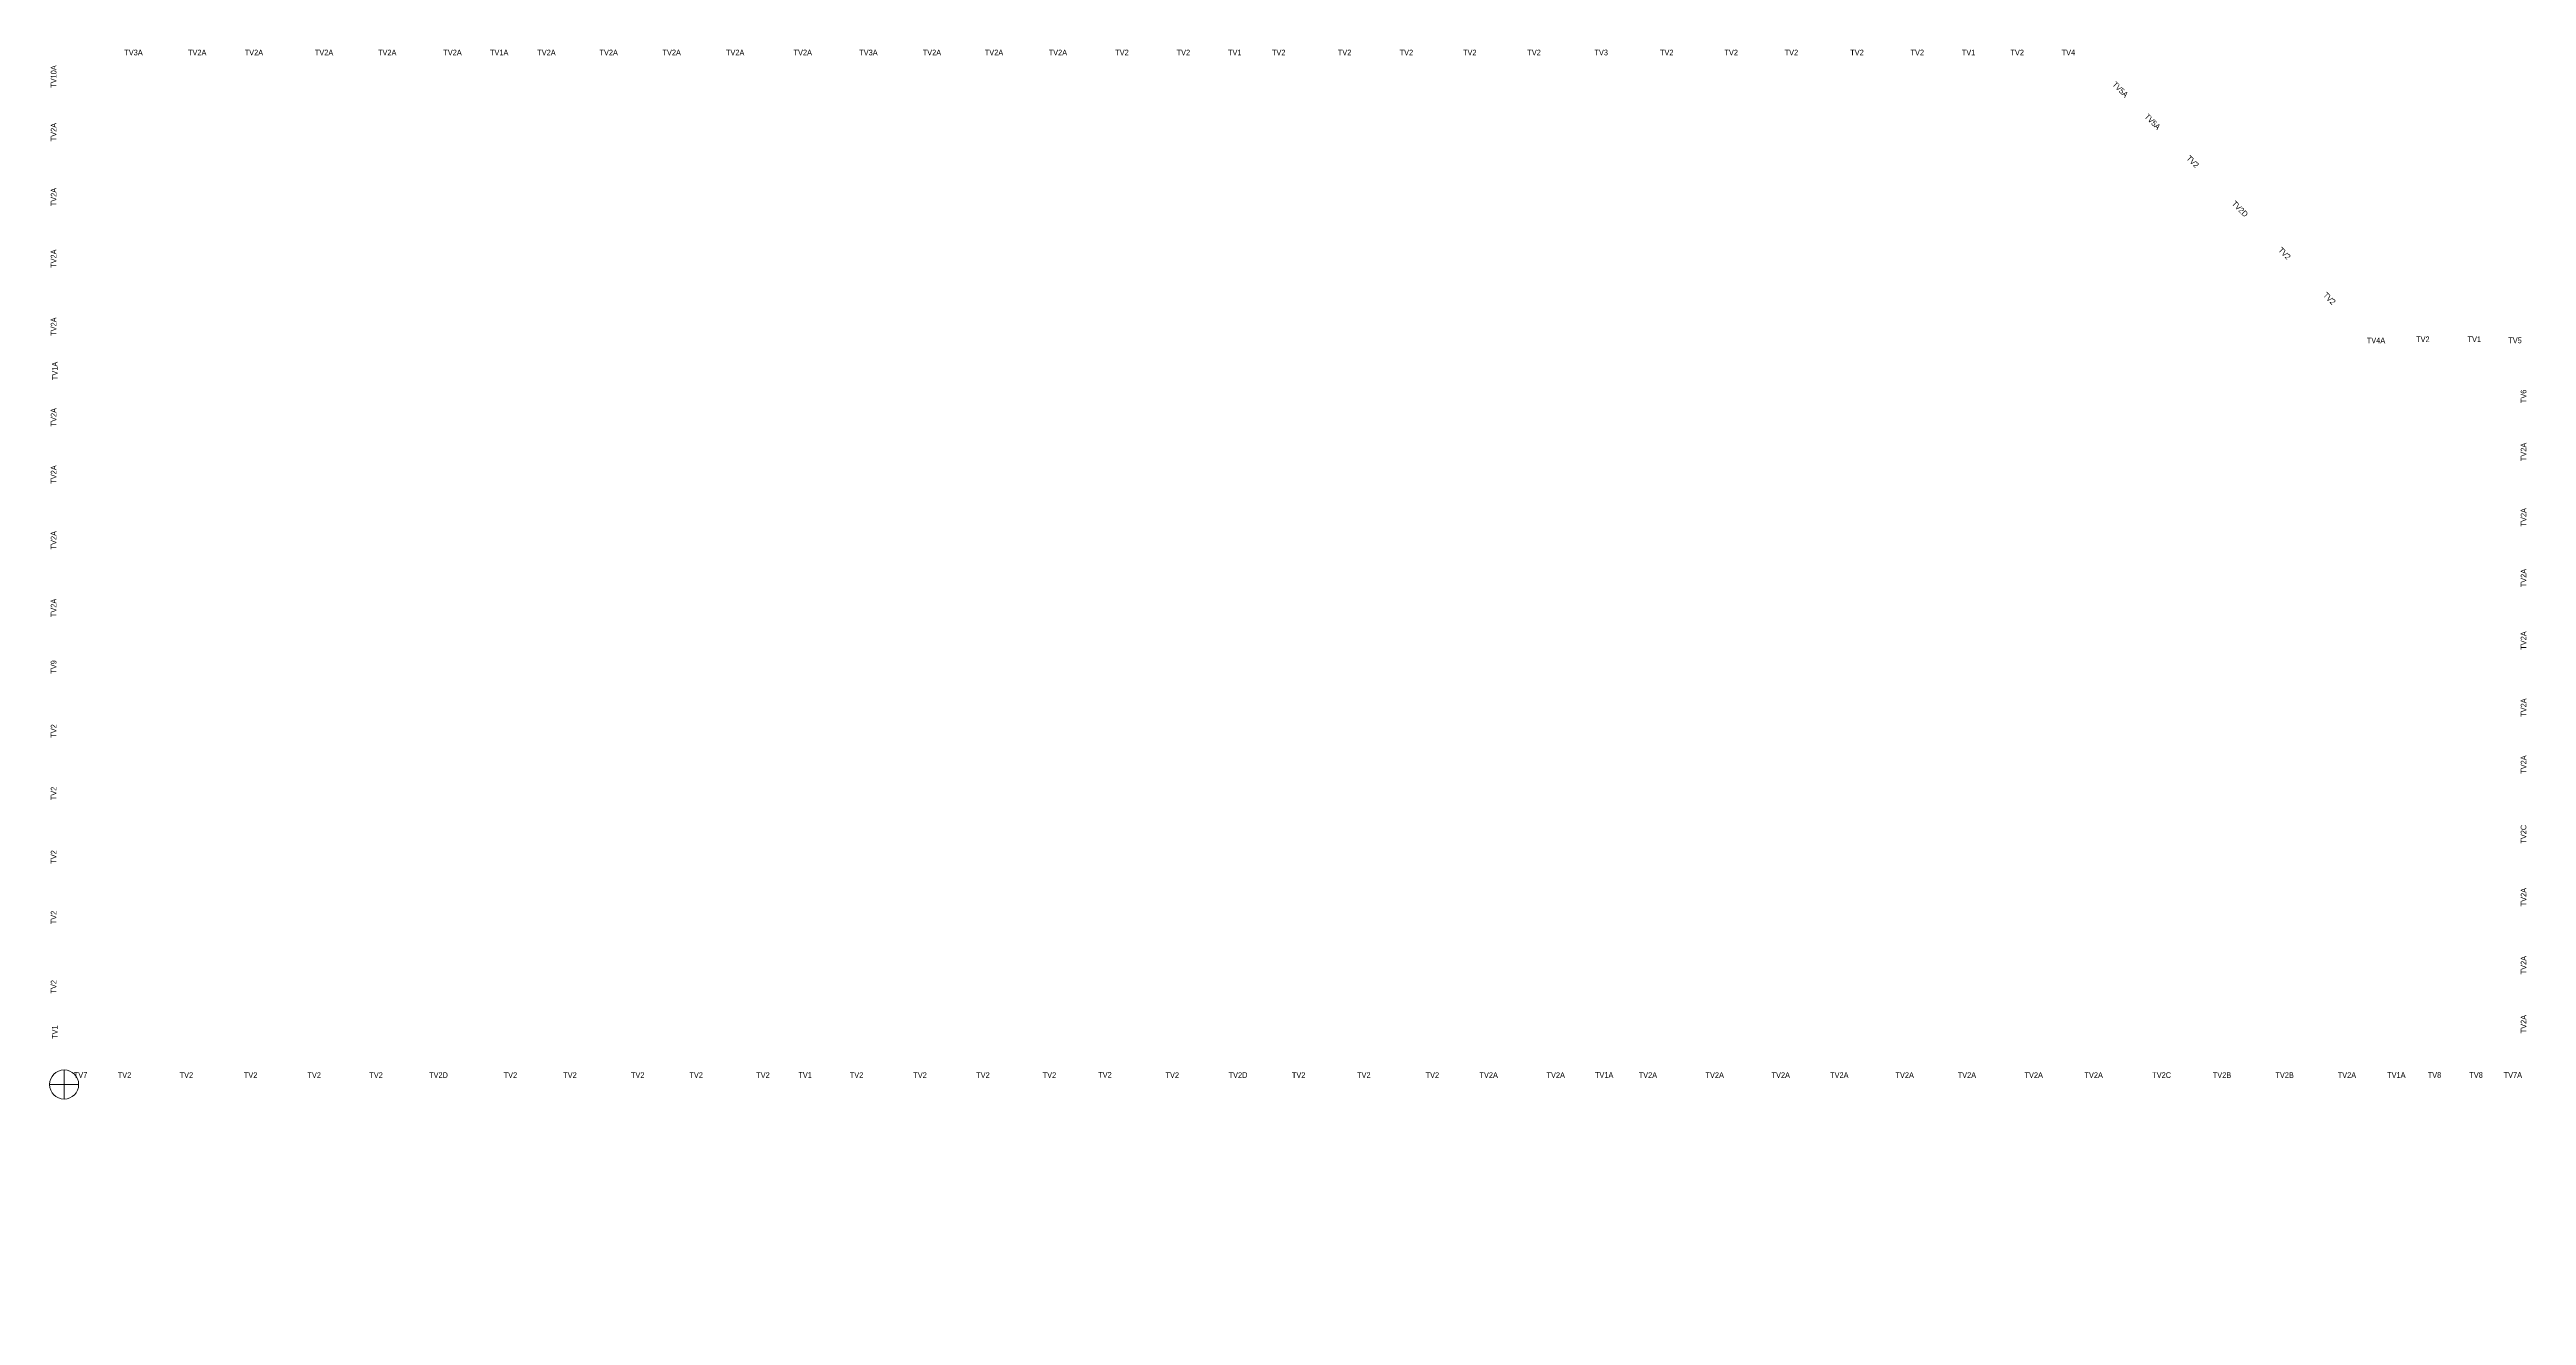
# Model space of a CAD drawing. Header units: millimetres. Extents: x -1281 to 216742, y 99728 to 211134.
import ezdxf
from ezdxf.enums import TextEntityAlignment as Align

# ---------------------------------------------------------------- set-up
doc = ezdxf.new("R2010")
doc.units = ezdxf.units.MM
doc.layers.get('Defpoints').update_dxf_attribs({"color": 151, "lineweight": 9})
doc.layers.add('NDC_S_ANNO', color=7, linetype='Continuous', lineweight=20)
doc.layers.add('NDC_S_WALL NAME', color=7, linetype='Continuous', lineweight=20)
doc.styles.add('NDC_ARIAL', font='arial.ttf', dxfattribs={"width": 0.85})

msp = doc.modelspace()

# ---------------------------------------------------------------- hatches: boundary and pattern name
at = {"layer": 'NDC_S_ANNO', "ltscale": 50}
h = msp.add_hatch(dxfattribs=at)
h.set_pattern_fill('ANSI31', color=256, scale=105.468791, style=0)
h.set_pattern_definition([(45, (-1210, 99848.07), (-236.8, 236.8), [])])
h.paths.add_polyline_path([(-1210, 99728), (-1210, 99848), (-1089, 99728)])
h = msp.add_hatch(dxfattribs=at)
h.set_pattern_fill('ANSI31', color=256, scale=105.468791, style=0)
h.set_pattern_definition([(45, (61865, 99848.07), (-236.8, 236.8), [])])
h.paths.add_polyline_path([(61865, 99728), (61865, 99848), (61986, 99728)])

# ---------------------------------------------------------------- linework, layer by layer
at = {"layer": 'Defpoints'}
for p, q in [((-1281, 120049), (1281, 120049)), ((0, 121329), (0, 118768))]:
    msp.add_line(p, q, dxfattribs=at)
msp.add_circle((0, 120049), 1281, dxfattribs=at)

# ---------------------------------------------------------------- texts
at = {"layer": 'NDC_S_WALL NAME', "style": 'NDC_ARIAL', "width": 0.85}
for s, rotation, p in [('TV10A', 90, (-922, 208758)), ('TV5A', 315.00087, (180991, 207623)), ('TV5A', 315.00087, (183830, 204785)), ('TV2A', 90, (-922, 203866)), ('TV2', 315.00087, (187365, 201272)), ('TV2A', 90, (-922, 198150)), ('TV2D', 315.00087, (191527, 197110)), ('TV2A', 90, (-922, 192730)), ('TV2', 315.00087, (195444, 193193)), ('TV2', 315.00087, (199403, 189233)), ('TV2A', 90, (-922, 186749)), ('TV1A', 90, (-814, 182851)), ('TV6', 90, (216485, 180607)), ('TV2A', 90, (-922, 178775)), ('TV2A', 90, (-922, 173734)), ('TV2A', 90, (216485, 175721)), ('TV2A', 90, (216485, 169971)), ('TV2A', 90, (-922, 167951)), ('TV2A', 90, (216485, 164619)), ('TV2A', 90, (-922, 161991)), ('TV2A', 90, (216485, 159124)), ('TV9', 90, (-922, 156797)), ('TV2A', 90, (216485, 153223)), ('TV2', 90, (-922, 151166)), ('TV2A', 90, (216485, 148208)), ('TV2', 90, (-922, 145664)), ('TV2C', 90, (216485, 142077)), ('TV2', 90, (-922, 140080)), ('TV2', 90, (-922, 134746)), ('TV2A', 90, (216485, 136541)), ('TV2A', 90, (216485, 130556)), ('TV2', 90, (-922, 128653)), ('TV1', 90, (-814, 124657)), ('TV2A', 90, (216485, 125365))]:
    msp.add_text(s, height=500, rotation=rotation, dxfattribs=at).set_placement(p, align=Align.MIDDLE)
for s, p in [('TV3A', (6110, 210876)), ('TV2A', (11716, 210875)), ('TV2A', (16710, 210875)), ('TV2A', (22883, 210875)), ('TV2A', (28443, 210875)), ('TV2A', (34191, 210875)), ('TV1A', (38298, 210876)), ('TV2A', (42461, 210876)), ('TV2A', (47937, 210876)), ('TV2A', (53483, 210876)), ('TV2A', (59068, 210876)), ('TV2A', (65019, 210876)), ('TV3A', (70801, 210876)), ('TV2A', (76389, 210876)), ('TV2A', (81854, 210876)), ('TV2A', (87476, 210876)), ('TV2', (93117, 210876)), ('TV2', (98522, 210876)), ('TV1', (103044, 210876)), ('TV2', (106911, 210876)), ('TV2', (112710, 210876)), ('TV2', (118151, 210876)), ('TV2', (123731, 210876)), ('TV2', (129390, 210876)), ('TV3', (135299, 210876)), ('TV2', (141069, 210876)), ('TV2', (146742, 210876)), ('TV2', (152042, 210876)), ('TV2', (157816, 210876)), ('TV2', (163122, 210876)), ('TV1', (167635, 210876)), ('TV2', (171916, 210876)), ('TV4', (176423, 210876)), ('TV4A', (203500, 185539)), ('TV2', (207622, 185637)), ('TV1', (212152, 185637)), ('TV5', (215735, 185539)), ('TV7', (1446, 120889)), ('TV2', (5316, 120886)), ('TV2', (10764, 120886)), ('TV2', (16418, 120886)), ('TV2', (22014, 120886)), ('TV2', (27462, 120886)), ('TV2D', (32955, 120886)), ('TV2', (39285, 120886)), ('TV2', (44530, 120886)), ('TV2', (50492, 120886)), ('TV2', (55636, 120886)), ('TV2', (61517, 120886)), ('TV1', (65225, 120889)), ('TV2', (69751, 120886)), ('TV2', (75345, 120886)), ('TV2', (80881, 120886)), ('TV2', (86731, 120886)), ('TV2', (91618, 120905)), ('TV2', (97544, 120886)), ('TV2D', (103331, 120886)), ('TV2', (108670, 120886)), ('TV2', (114404, 120886)), ('TV2', (120437, 120886)), ('TV2A', (125396, 120886)), ('TV2A', (131298, 120886)), ('TV1A', (135559, 120889)), ('TV2A', (139410, 120886)), ('TV2A', (145291, 120886)), ('TV2A', (151106, 120886)), ('TV2A', (156259, 120886)), ('TV2A', (162014, 120886)), ('TV2A', (167489, 120886)), ('TV2A', (173371, 120886)), ('TV2A', (178650, 120886)), ('TV2C', (184634, 120886)), ('TV2B', (189941, 120886)), ('TV2B', (195454, 120886)), ('TV2A', (200939, 120886)), ('TV1A', (205288, 120889)), ('TV8', (208644, 120889)), ('TV8', (212306, 120889)), ('TV7A', (215547, 120889))]:
    msp.add_text(s, height=500, dxfattribs=at).set_placement(p, align=Align.MIDDLE)

doc.saveas('drawing.dxf')
